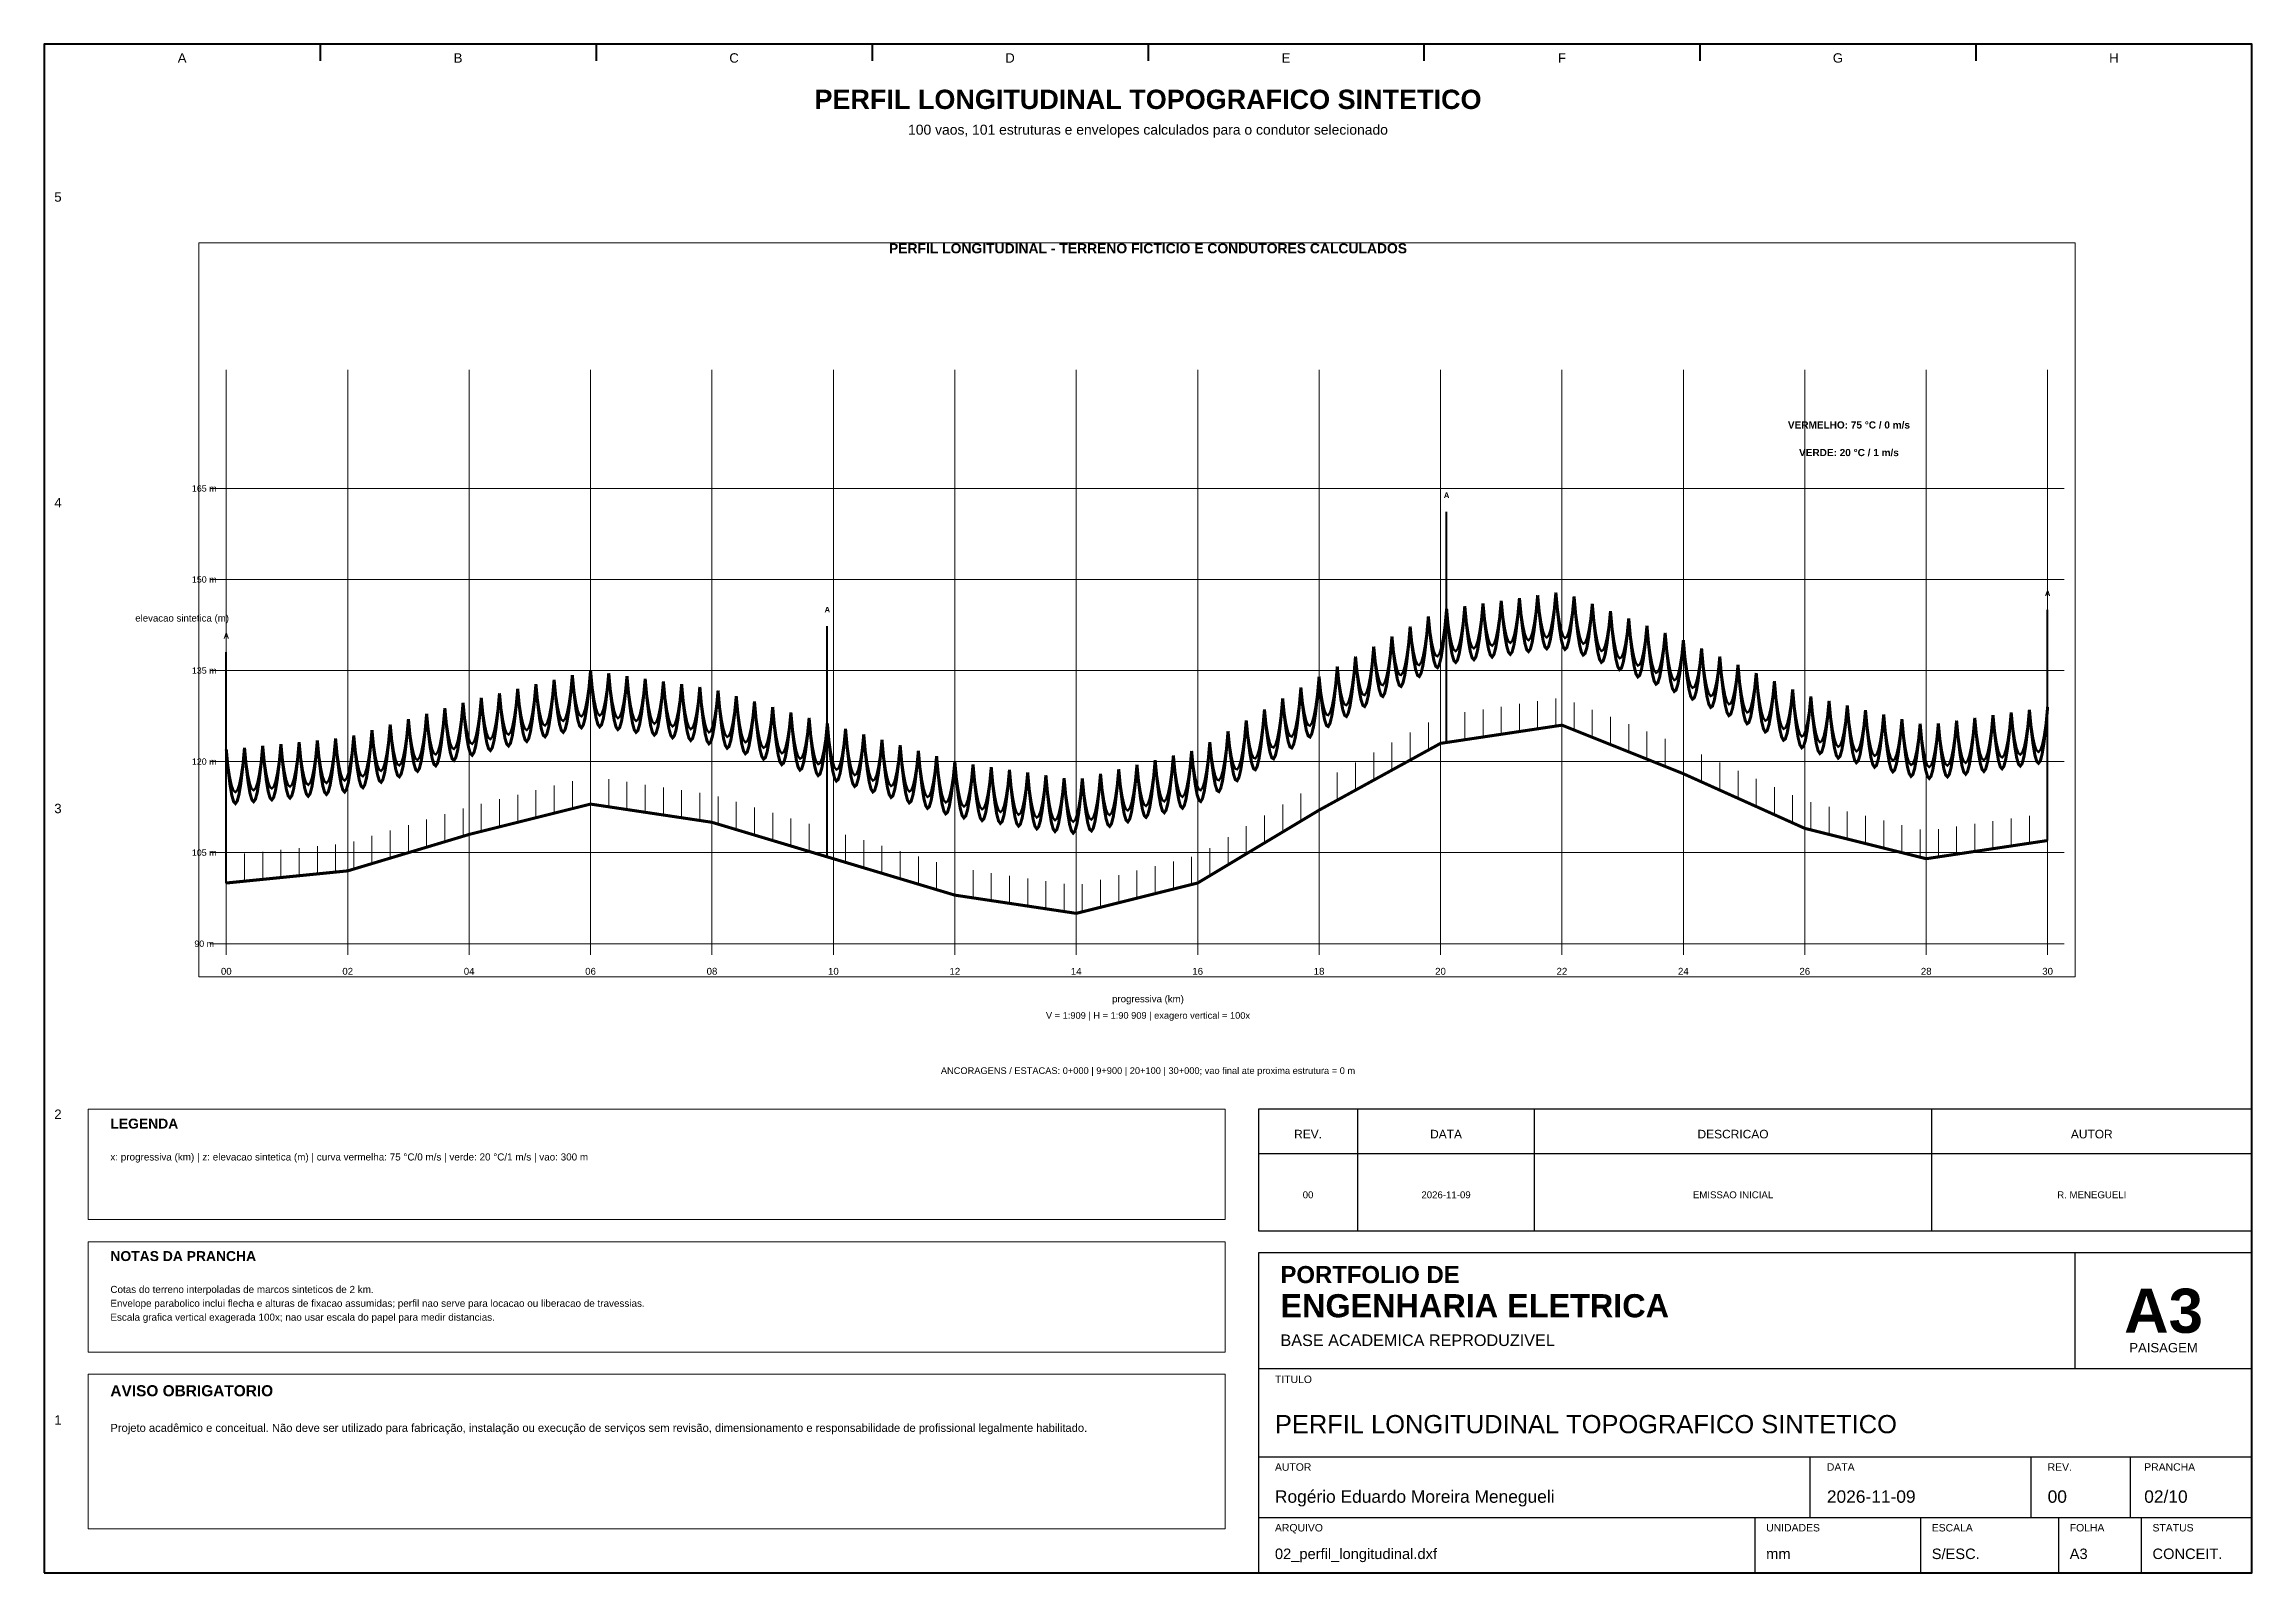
# Model space of a CAD drawing. Header units: millimetres. Extents: x 10 to 410, y 10 to 287.
import ezdxf
from ezdxf.enums import TextEntityAlignment as Align

# ---------------------------------------------------------------- set-up
doc = ezdxf.new("R2010")
doc.units = ezdxf.units.MM
for name, color, linetype, lineweight in [('00_MOLDURA', 7, 'CONTINUOUS', 50), ('01_CARIMBO', 7, 'CONTINUOUS', 25), ('02_TEXTO', 7, 'CONTINUOUS', 18), ('03_COTAS', 5, 'CONTINUOUS', 18), ('04_EQUIPAMENTOS', 250, 'CONTINUOUS', 35), ('05_POTENCIA', 1, 'CONTINUOUS', 50), ('08_CABOS', 160, 'CONTINUOUS', 35), ('11_ARQUITETURA', 8, 'CONTINUOUS', 18), ('12_LEGENDA', 7, 'CONTINUOUS', 18), ('13_NOTAS', 7, 'CONTINUOUS', 18)]:
    doc.layers.add(name, color=color, linetype=linetype, lineweight=lineweight)
doc.styles.add('PORTFOLIO_TEXTO', font='arial.ttf')
doc.styles.add('PORTFOLIO_TITULO', font='arialbd.ttf', dxfattribs={"width": 0.92})

msp = doc.modelspace()

# ---------------------------------------------------------------- texts
at = {"layer": '00_MOLDURA', "style": 'PORTFOLIO_TEXTO'}
for s, p in [('A', (35, 284.5)), ('B', (85, 284.5)), ('C', (135, 284.5)), ('D', (185, 284.5)), ('E', (235, 284.5)), ('F', (285, 284.5)), ('G', (335, 284.5)), ('H', (385, 284.5)), ('5', (12.5, 259.3)), ('4', (12.5, 203.9)), ('3', (12.5, 148.5)), ('2', (12.5, 93.1)), ('1', (12.5, 37.7))]:
    msp.add_text(s, height=1.7, dxfattribs=at).set_placement(p, align=Align.MIDDLE_CENTER)
at = {"layer": '01_CARIMBO', "style": 'PORTFOLIO_TEXTO'}
for s, p in [('REV.', (239, 89.5)), ('DATA', (264, 89.5)), ('DESCRICAO', (316, 89.5)), ('AUTOR', (381, 89.5))]:
    msp.add_text(s, height=1.55, dxfattribs=at).set_placement(p, align=Align.MIDDLE_CENTER)
at = {"layer": '02_TEXTO'}
for s, height, style, p in [('PERFIL LONGITUDINAL TOPOGRAFICO SINTETICO', 3.5, 'PORTFOLIO_TITULO', (210, 277)), ('100 vaos, 101 estruturas e envelopes calculados para o condutor selecionado', 1.8, 'PORTFOLIO_TEXTO', (210, 271.5)), ('00', 1.25, 'PORTFOLIO_TEXTO', (239, 78.5)), ('2026-11-09', 1.25, 'PORTFOLIO_TEXTO', (264, 78.5)), ('EMISSAO INICIAL', 1.25, 'PORTFOLIO_TEXTO', (316, 78.5)), ('R. MENEGUELI', 1.25, 'PORTFOLIO_TEXTO', (381, 78.5))]:
    msp.add_text(s, height=height, dxfattribs=dict(at, style=style)).set_placement(p, align=Align.MIDDLE_CENTER)
at = {"layer": '03_COTAS', "style": 'PORTFOLIO_TEXTO'}
for s, height, p in [('165 m', 1.15, (39, 206.5)), ('150 m', 1.15, (39, 190)), ('elevacao sintetica (m)', 1.25, (35, 183)), ('135 m', 1.15, (39, 173.5)), ('120 m', 1.15, (39, 157)), ('105 m', 1.15, (39, 140.5)), ('90 m', 1.15, (39, 124)), ('00', 1.25, (43, 119)), ('02', 1.25, (65, 119)), ('04', 1.25, (87, 119)), ('06', 1.25, (109, 119)), ('08', 1.25, (131, 119)), ('10', 1.25, (153, 119)), ('12', 1.25, (175, 119)), ('14', 1.25, (197, 119)), ('16', 1.25, (219, 119)), ('18', 1.25, (241, 119)), ('20', 1.25, (263, 119)), ('22', 1.25, (285, 119)), ('24', 1.25, (307, 119)), ('26', 1.25, (329, 119)), ('28', 1.25, (351, 119)), ('30', 1.25, (373, 119)), ('progressiva (km)', 1.25, (210, 114))]:
    msp.add_text(s, height=height, dxfattribs=at).set_placement(p, align=Align.MIDDLE_CENTER)
at = {"layer": '04_EQUIPAMENTOS', "style": 'PORTFOLIO_TITULO'}
for p in [(264.1, 205.27), (373, 187.5), (151.9, 184.53), (43, 179.8)]:
    msp.add_text('A', height=1, dxfattribs=at).set_placement(p, align=Align.MIDDLE_CENTER)
at = {"layer": '05_POTENCIA', "style": 'PORTFOLIO_TITULO'}
msp.add_text('VERMELHO: 75 °C / 0 m/s', height=1.3, dxfattribs=at).set_placement((337, 218), align=Align.MIDDLE_CENTER)
at = {"layer": '08_CABOS', "style": 'PORTFOLIO_TITULO'}
msp.add_text('VERDE: 20 °C / 1 m/s', height=1.3, dxfattribs=at).set_placement((337, 213), align=Align.MIDDLE_CENTER)
at = {"layer": '11_ARQUITETURA', "style": 'PORTFOLIO_TITULO'}
msp.add_text('PERFIL LONGITUDINAL - TERRENO FICTICIO E CONDUTORES CALCULADOS', height=1.8, dxfattribs=at).set_placement((210, 250), align=Align.MIDDLE_CENTER)
at = {"layer": '12_LEGENDA', "style": 'PORTFOLIO_TITULO'}
msp.add_text('LEGENDA', height=1.8, dxfattribs=at).set_placement((22, 90.5))
at = {"layer": '12_LEGENDA', "insert": (22, 86), "char_height": 1.28, "width": 198, "attachment_point": 1, "line_spacing_factor": 1.18, "style": 'PORTFOLIO_TEXTO'}
msp.add_mtext('x: progressiva (km) | z: elevacao sintetica (m) | curva vermelha: 75 °C/0 m/s | verde: 20 °C/1 m/s | vao: 300 m', dxfattribs=at)
at = {"layer": '13_NOTAS', "style": 'PORTFOLIO_TEXTO'}
for s, p in [('V = 1:909 | H = 1:90 909 | exagero vertical = 100x', (210, 111)), ('ANCORAGENS / ESTACAS: 0+000 | 9+900 | 20+100 | 30+000; vao final ate proxima estrutura = 0 m', (210, 101))]:
    msp.add_text(s, height=1.2, dxfattribs=at).set_placement(p, align=Align.MIDDLE_CENTER)
at = {"layer": '13_NOTAS', "style": 'PORTFOLIO_TITULO'}
for s, height, p in [('NOTAS DA PRANCHA', 1.8, (22, 66.5)), ('AVISO OBRIGATORIO', 2, (22, 42))]:
    msp.add_text(s, height=height, dxfattribs=at).set_placement(p)
at = {"layer": '13_NOTAS', "width": 198, "attachment_point": 1, "line_spacing_factor": 1.18, "style": 'PORTFOLIO_TEXTO'}
for s, insert, char_height in [('Cotas do terreno interpoladas de marcos sinteticos de 2 km.\\PEnvelope parabolico inclui flecha e alturas de fixacao assumidas; perfil nao serve para locacao ou liberacao de travessias.\\PEscala grafica vertical exagerada 100x; nao usar escala do papel para medir distancias.', (22, 62), 1.28), ('Projeto acadêmico e conceitual. Não deve ser utilizado para fabricação, instalação ou execução de serviços sem revisão, dimensionamento e responsabilidade de profissional legalmente habilitado.', (22, 37), 1.45)]:
    msp.add_mtext(s, dxfattribs=dict(at, insert=insert, char_height=char_height))

# ---------------------------------------------------------------- blocks, each defined once
blk = doc.blocks.new('CARIMBO_A3')
at = {"layer": '01_CARIMBO'}
for p, q in [((148, 37), (148, 58)), ((0, 37), (180, 37)), ((0, 21), (180, 21)), ((100, 10), (100, 21)), ((140, 10), (140, 21)), ((158, 10), (158, 21)), ((0, 10), (180, 10)), ((90, 0), (90, 10)), ((120, 0), (120, 10)), ((145, 0), (145, 10)), ((160, 0), (160, 10))]:
    blk.add_line(p, q, dxfattribs=at)
blk.add_lwpolyline([(0, 0), (180, 0), (180, 58), (0, 58)], close=True, dxfattribs=at)
at = {"layer": '01_CARIMBO', "style": 'PORTFOLIO_TEXTO'}
for s, p in [('TITULO', (3, 34.4)), ('AUTOR', (3, 18.5)), ('DATA', (103, 18.5)), ('REV.', (143, 18.5)), ('PRANCHA', (160.5, 18.5)), ('ARQUIVO', (3, 7.5)), ('UNIDADES', (92, 7.5)), ('ESCALA', (122, 7.5)), ('FOLHA', (147, 7.5)), ('STATUS', (162, 7.5))]:
    blk.add_text(s, height=1.35, dxfattribs=at).set_placement(p)
at = {"layer": '02_TEXTO'}
for s, height, style, p in [('PORTFOLIO DE', 3.1, 'PORTFOLIO_TITULO', (4, 52.5)), ('ENGENHARIA ELETRICA', 4.2, 'PORTFOLIO_TITULO', (4, 46.3)), ('BASE ACADEMICA REPRODUZIVEL', 2.1, 'PORTFOLIO_TEXTO', (4, 41.1))]:
    blk.add_text(s, height=height, dxfattribs=dict(at, style=style)).set_placement(p)
for s, height, style, p in [('A3', 8, 'PORTFOLIO_TITULO', (164, 47.5)), ('PAISAGEM', 1.7, 'PORTFOLIO_TEXTO', (164, 40.8))]:
    blk.add_text(s, height=height, dxfattribs=dict(at, style=style)).set_placement(p, align=Align.MIDDLE_CENTER)
at = {"layer": '02_TEXTO', "style": 'PORTFOLIO_TEXTO'}
for tag, p, height in [('TITULO', (3, 25.3), 3.3), ('AUTOR', (3, 12.7), 2.25), ('DATA', (103, 12.7), 2.25), ('REVISAO', (143, 12.7), 2.25), ('PRANCHA', (160.5, 12.7), 2.25), ('ARQUIVO', (3, 2.5), 1.9), ('UNIDADES', (92, 2.5), 1.9), ('ESCALA', (122, 2.5), 1.9), ('FOLHA', (147, 2.5), 1.9), ('STATUS', (162, 2.5), 1.9)]:
    blk.add_attdef(tag, p, '', height=height, dxfattribs=at)

# ---------------------------------------------------------------- linework, layer by layer
at = {"layer": '00_MOLDURA'}
for p, q in [((60, 287), (60, 284)), ((110, 287), (110, 284)), ((160, 287), (160, 284)), ((210, 287), (210, 284)), ((260, 287), (260, 284)), ((310, 287), (310, 284)), ((360, 287), (360, 284))]:
    msp.add_line(p, q, dxfattribs=at)
msp.add_lwpolyline([(10, 10), (410, 10), (410, 287), (10, 287)], close=True, dxfattribs=at)
at = {"layer": '01_CARIMBO'}
for p, q in [((248, 72), (248, 94)), ((280, 72), (280, 94)), ((352, 72), (352, 94)), ((230, 86), (410, 86))]:
    msp.add_line(p, q, dxfattribs=at)
msp.add_lwpolyline([(230, 72), (410, 72), (410, 94), (230, 94)], close=True, dxfattribs=at)
at = {"layer": '03_COTAS'}
for p, q in [((43, 122), (43, 228)), ((65, 122), (65, 228)), ((87, 122), (87, 228)), ((109, 122), (109, 228)), ((131, 122), (131, 228)), ((153, 122), (153, 228)), ((175, 122), (175, 228)), ((197, 122), (197, 228)), ((219, 122), (219, 228)), ((241, 122), (241, 228)), ((263, 122), (263, 228)), ((285, 122), (285, 228)), ((307, 122), (307, 228)), ((329, 122), (329, 228)), ((351, 122), (351, 228)), ((373, 122), (373, 228)), ((40, 206.5), (376, 206.5)), ((40, 190), (376, 190)), ((40, 173.5), (376, 173.5)), ((283.9, 163.44), (283.9, 168.44)), ((260.8, 159.09), (260.8, 164.09)), ((264.1, 160.47), (264.1, 165.47)), ((267.4, 160.96), (267.4, 165.96)), ((270.7, 161.45), (270.7, 166.45)), ((274, 161.95), (274, 166.95)), ((277.3, 162.44), (277.3, 167.44)), ((280.6, 162.94), (280.6, 167.94)), ((287.2, 162.72), (287.2, 167.72)), ((290.5, 161.4), (290.5, 166.4)), ((293.8, 160.08), (293.8, 165.08)), ((254.2, 155.46), (254.2, 160.46)), ((257.5, 157.28), (257.5, 162.28)), ((297.1, 158.76), (297.1, 163.76)), ((300.4, 157.44), (300.4, 162.44)), ((303.7, 156.12), (303.7, 161.12)), ((40, 157), (376, 157)), ((247.6, 151.83), (247.6, 156.83)), ((250.9, 153.64), (250.9, 158.64)), ((307, 154.8), (307, 159.8)), ((310.3, 153.31), (310.3, 158.31)), ((313.6, 151.83), (313.6, 156.83)), ((102.4, 147.65), (102.4, 152.65)), ((105.7, 148.47), (105.7, 153.47)), ((109, 149.3), (109, 154.3)), ((112.3, 148.81), (112.3, 153.81)), ((115.6, 148.31), (115.6, 153.31)), ((118.9, 147.81), (118.9, 152.81)), ((122.2, 147.32), (122.2, 152.32)), ((241, 148.2), (241, 153.2)), ((244.3, 150.02), (244.3, 155.02)), ((316.9, 150.34), (316.9, 155.34)), ((320.2, 148.86), (320.2, 153.86)), ((323.5, 147.38), (323.5, 152.38)), ((85.9, 143.47), (85.9, 148.47)), ((89.2, 144.35), (89.2, 149.35)), ((92.5, 145.18), (92.5, 150.18)), ((95.8, 146), (95.8, 151)), ((99.1, 146.82), (99.1, 151.82)), ((125.5, 146.82), (125.5, 151.82)), ((128.8, 146.33), (128.8, 151.33)), ((132.1, 145.67), (132.1, 150.67)), ((135.4, 144.68), (135.4, 149.68)), ((138.7, 143.69), (138.7, 148.69)), ((234.4, 144.24), (234.4, 149.24)), ((237.7, 146.22), (237.7, 151.22)), ((326.8, 145.89), (326.8, 150.89)), ((330.1, 144.62), (330.1, 149.62)), ((333.4, 143.8), (333.4, 148.8)), ((72.7, 139.51), (72.7, 144.51)), ((76, 140.5), (76, 145.5)), ((79.3, 141.49), (79.3, 146.49)), ((82.6, 142.48), (82.6, 147.48)), ((142, 142.7), (142, 147.7)), ((145.3, 141.71), (145.3, 146.71)), ((148.6, 140.72), (148.6, 145.72)), ((151.9, 139.73), (151.9, 144.73)), ((227.8, 140.28), (227.8, 145.28)), ((231.1, 142.26), (231.1, 147.26)), ((336.7, 142.97), (336.7, 147.97)), ((340, 142.15), (340, 147.15)), ((343.3, 141.32), (343.3, 146.32)), ((346.6, 140.5), (346.6, 145.5)), ((349.9, 139.68), (349.9, 144.68)), ((353.2, 139.73), (353.2, 144.73)), ((356.5, 140.22), (356.5, 145.22)), ((359.8, 140.72), (359.8, 145.72)), ((363.1, 141.22), (363.1, 146.22)), ((366.4, 141.71), (366.4, 146.71)), ((369.7, 142.2), (369.7, 147.2)), ((373, 142.7), (373, 147.7)), ((40, 140.5), (376, 140.5)), ((43, 135), (43, 140)), ((46.3, 135.33), (46.3, 140.33)), ((49.6, 135.66), (49.6, 140.66)), ((52.9, 135.99), (52.9, 140.99)), ((56.2, 136.32), (56.2, 141.32)), ((59.5, 136.65), (59.5, 141.65)), ((62.8, 136.98), (62.8, 141.98)), ((66.1, 137.53), (66.1, 142.53)), ((69.4, 138.52), (69.4, 143.52)), ((155.2, 138.74), (155.2, 143.74)), ((158.5, 137.75), (158.5, 142.75)), ((161.8, 136.76), (161.8, 141.76)), ((165.1, 135.77), (165.1, 140.77)), ((221.2, 136.32), (221.2, 141.32)), ((224.5, 138.3), (224.5, 143.3)), ((168.4, 134.78), (168.4, 139.78)), ((171.7, 133.79), (171.7, 138.79)), ((175, 132.8), (175, 137.8)), ((178.3, 132.31), (178.3, 137.31)), ((181.6, 131.81), (181.6, 136.81)), ((184.9, 131.31), (184.9, 136.31)), ((204.7, 131.43), (204.7, 136.43)), ((208, 132.25), (208, 137.25)), ((211.3, 133.07), (211.3, 138.07)), ((214.6, 133.9), (214.6, 138.9)), ((217.9, 134.72), (217.9, 139.72)), ((188.2, 130.82), (188.2, 135.82)), ((191.5, 130.32), (191.5, 135.32)), ((194.8, 129.83), (194.8, 134.83)), ((198.1, 129.78), (198.1, 134.78)), ((201.4, 130.6), (201.4, 135.6)), ((40, 124), (376, 124))]:
    msp.add_line(p, q, dxfattribs=at)
at = {"layer": '04_EQUIPAMENTOS', "lineweight": 70}
for p, q in [((264.1, 160.47), (264.1, 202.27)), ((373, 142.7), (373, 184.5)), ((151.9, 139.73), (151.9, 181.53)), ((43, 135), (43, 176.8))]:
    msp.add_line(p, q, dxfattribs=at)
at = {"layer": '05_POTENCIA', "const_width": 0.55}
for points in [[(260.8, 183.29), (261.13, 179.85), (261.46, 177.2), (261.79, 175.34), (262.12, 174.29), (262.45, 174.03), (262.78, 174.56), (263.11, 175.89), (263.44, 178.02), (263.77, 180.95), (264.1, 184.67)], [(264.1, 184.67), (264.43, 181.13), (264.76, 178.4), (265.09, 176.45), (265.42, 175.31), (265.75, 174.96), (266.08, 175.41), (266.41, 176.65), (266.74, 178.69), (267.07, 181.53), (267.4, 185.16)], [(267.4, 185.16), (267.73, 181.63), (268.06, 178.89), (268.39, 176.95), (268.72, 175.81), (269.05, 175.46), (269.38, 175.9), (269.71, 177.15), (270.04, 179.19), (270.37, 182.02), (270.7, 185.66)], [(270.7, 185.66), (271.03, 182.12), (271.36, 179.39), (271.69, 177.44), (272.02, 176.3), (272.35, 175.95), (272.68, 176.4), (273.01, 177.64), (273.34, 179.68), (273.67, 182.52), (274, 186.15)], [(274, 186.15), (274.33, 182.62), (274.66, 179.88), (274.99, 177.94), (275.32, 176.8), (275.65, 176.45), (275.98, 176.89), (276.31, 178.14), (276.64, 180.18), (276.97, 183.01), (277.3, 186.64)], [(277.3, 186.64), (277.63, 183.11), (277.96, 180.38), (278.29, 178.43), (278.62, 177.29), (278.95, 176.94), (279.28, 177.39), (279.61, 178.63), (279.94, 180.67), (280.27, 183.51), (280.6, 187.14)], [(280.6, 187.14), (280.93, 183.61), (281.26, 180.87), (281.59, 178.93), (281.92, 177.79), (282.25, 177.44), (282.58, 177.88), (282.91, 179.13), (283.24, 181.17), (283.57, 184), (283.9, 187.63)], [(283.9, 187.63), (284.23, 183.98), (284.56, 181.12), (284.89, 179.06), (285.22, 177.8), (285.55, 177.33), (285.88, 177.65), (286.21, 178.78), (286.54, 180.69), (286.87, 183.41), (287.2, 186.92)], [(287.2, 186.92), (287.53, 183.21), (287.86, 180.29), (288.19, 178.17), (288.52, 176.84), (288.85, 176.31), (289.18, 176.58), (289.51, 177.64), (289.84, 179.5), (290.17, 182.15), (290.5, 185.6)], [(290.5, 185.6), (290.83, 181.89), (291.16, 178.97), (291.49, 176.85), (291.82, 175.52), (292.15, 174.99), (292.48, 175.26), (292.81, 176.32), (293.14, 178.18), (293.47, 180.83), (293.8, 184.28)], [(293.8, 184.28), (294.13, 180.57), (294.46, 177.65), (294.79, 175.53), (295.12, 174.2), (295.45, 173.67), (295.78, 173.94), (296.11, 175), (296.44, 176.86), (296.77, 179.51), (297.1, 182.96)], [(254.2, 179.66), (254.53, 176.26), (254.86, 173.65), (255.19, 171.85), (255.52, 170.83), (255.85, 170.62), (256.18, 171.2), (256.51, 172.57), (256.84, 174.74), (257.17, 177.71), (257.5, 181.47)], [(257.5, 181.47), (257.83, 178.07), (258.16, 175.47), (258.49, 173.66), (258.82, 172.65), (259.15, 172.43), (259.48, 173.01), (259.81, 174.39), (260.14, 176.56), (260.47, 179.53), (260.8, 183.29)], [(297.1, 182.96), (297.43, 179.25), (297.76, 176.33), (298.09, 174.21), (298.42, 172.88), (298.75, 172.35), (299.08, 172.62), (299.41, 173.68), (299.74, 175.54), (300.07, 178.19), (300.4, 181.64)], [(300.4, 181.64), (300.73, 177.93), (301.06, 175.01), (301.39, 172.89), (301.72, 171.56), (302.05, 171.03), (302.38, 171.3), (302.71, 172.36), (303.04, 174.22), (303.37, 176.87), (303.7, 180.32)], [(303.7, 180.32), (304.03, 176.61), (304.36, 173.69), (304.69, 171.57), (305.02, 170.24), (305.35, 169.71), (305.68, 169.98), (306.01, 171.04), (306.34, 172.9), (306.67, 175.55), (307, 179)], [(244.3, 174.22), (244.63, 170.81), (244.96, 168.21), (245.29, 166.4), (245.62, 165.39), (245.95, 165.17), (246.28, 165.75), (246.61, 167.13), (246.94, 169.3), (247.27, 172.27), (247.6, 176.03)], [(247.6, 176.03), (247.93, 172.63), (248.26, 170.02), (248.59, 168.22), (248.92, 167.2), (249.25, 166.99), (249.58, 167.57), (249.91, 168.94), (250.24, 171.11), (250.57, 174.08), (250.9, 177.84)], [(250.9, 177.84), (251.23, 174.44), (251.56, 171.84), (251.89, 170.03), (252.22, 169.02), (252.55, 168.8), (252.88, 169.38), (253.21, 170.76), (253.54, 172.93), (253.87, 175.9), (254.2, 179.66)], [(307, 179), (307.33, 175.27), (307.66, 172.33), (307.99, 170.2), (308.32, 168.85), (308.65, 168.31), (308.98, 168.56), (309.31, 169.6), (309.64, 171.44), (309.97, 174.08), (310.3, 177.51)], [(310.3, 177.51), (310.63, 173.78), (310.96, 170.85), (311.29, 168.71), (311.62, 167.37), (311.95, 166.82), (312.28, 167.07), (312.61, 168.12), (312.94, 169.96), (313.27, 172.6), (313.6, 176.03)], [(313.6, 176.03), (313.93, 172.3), (314.26, 169.36), (314.59, 167.23), (314.92, 165.88), (315.25, 165.34), (315.58, 165.59), (315.91, 166.63), (316.24, 168.47), (316.57, 171.11), (316.9, 174.54)], [(99.1, 171.03), (99.43, 167.53), (99.76, 164.82), (100.09, 162.91), (100.42, 161.8), (100.75, 161.49), (101.08, 161.97), (101.41, 163.24), (101.74, 165.32), (102.07, 168.19), (102.4, 171.85)], [(102.4, 171.85), (102.73, 168.35), (103.06, 165.65), (103.39, 163.74), (103.72, 162.63), (104.05, 162.31), (104.38, 162.79), (104.71, 164.07), (105.04, 166.14), (105.37, 169.01), (105.7, 172.68)], [(105.7, 172.68), (106.03, 169.18), (106.36, 166.47), (106.69, 164.56), (107.02, 163.45), (107.35, 163.14), (107.68, 163.62), (108.01, 164.89), (108.34, 166.97), (108.67, 169.84), (109, 173.5)], [(109, 173.5), (109.33, 169.87), (109.66, 167.03), (109.99, 164.99), (110.32, 163.75), (110.65, 163.3), (110.98, 163.65), (111.31, 164.79), (111.64, 166.74), (111.97, 169.47), (112.3, 173.01)], [(112.3, 173.01), (112.63, 169.37), (112.96, 166.54), (113.29, 164.5), (113.62, 163.25), (113.95, 162.81), (114.28, 163.16), (114.61, 164.3), (114.94, 166.24), (115.27, 168.98), (115.6, 172.51)], [(115.6, 172.51), (115.93, 168.88), (116.26, 166.04), (116.59, 164), (116.92, 162.76), (117.25, 162.31), (117.58, 162.66), (117.91, 163.8), (118.24, 165.75), (118.57, 168.48), (118.9, 172.02)], [(118.9, 172.02), (119.23, 168.38), (119.56, 165.55), (119.89, 163.51), (120.22, 162.26), (120.55, 161.82), (120.88, 162.17), (121.21, 163.31), (121.54, 165.25), (121.87, 167.99), (122.2, 171.52)], [(237.7, 170.42), (238.03, 167.04), (238.36, 164.45), (238.69, 162.66), (239.02, 161.66), (239.35, 161.46), (239.68, 162.06), (240.01, 163.45), (240.34, 165.64), (240.67, 168.62), (241, 172.4)], [(241, 172.4), (241.33, 169), (241.66, 166.39), (241.99, 164.59), (242.32, 163.57), (242.65, 163.36), (242.98, 163.94), (243.31, 165.31), (243.64, 167.48), (243.97, 170.45), (244.3, 174.22)], [(316.9, 174.54), (317.23, 170.81), (317.56, 167.88), (317.89, 165.74), (318.22, 164.4), (318.55, 163.85), (318.88, 164.1), (319.21, 165.15), (319.54, 166.99), (319.87, 169.63), (320.2, 173.06)], [(320.2, 173.06), (320.53, 169.33), (320.86, 166.39), (321.19, 164.26), (321.52, 162.91), (321.85, 162.37), (322.18, 162.62), (322.51, 163.66), (322.84, 165.5), (323.17, 168.14), (323.5, 171.57)], [(85.9, 167.67), (86.23, 164.18), (86.56, 161.48), (86.89, 159.58), (87.22, 158.47), (87.55, 158.16), (87.88, 158.65), (88.21, 159.93), (88.54, 162.01), (88.87, 164.88), (89.2, 168.55)], [(89.2, 168.55), (89.53, 165.05), (89.86, 162.35), (90.19, 160.44), (90.52, 159.33), (90.85, 159.01), (91.18, 159.49), (91.51, 160.77), (91.84, 162.84), (92.17, 165.71), (92.5, 169.38)], [(92.5, 169.38), (92.83, 165.88), (93.16, 163.17), (93.49, 161.26), (93.82, 160.15), (94.15, 159.84), (94.48, 160.32), (94.81, 161.59), (95.14, 163.67), (95.47, 166.54), (95.8, 170.2)], [(95.8, 170.2), (96.13, 166.7), (96.46, 164), (96.79, 162.09), (97.12, 160.98), (97.45, 160.66), (97.78, 161.14), (98.11, 162.42), (98.44, 164.49), (98.77, 167.36), (99.1, 171.03)], [(122.2, 171.52), (122.53, 167.89), (122.86, 165.05), (123.19, 163.01), (123.52, 161.77), (123.85, 161.32), (124.18, 161.67), (124.51, 162.81), (124.84, 164.76), (125.17, 167.49), (125.5, 171.03)], [(125.5, 171.03), (125.83, 167.39), (126.16, 164.56), (126.49, 162.52), (126.82, 161.27), (127.15, 160.83), (127.48, 161.18), (127.81, 162.32), (128.14, 164.26), (128.47, 167), (128.8, 170.53)], [(128.8, 170.53), (129.13, 166.88), (129.46, 164.03), (129.79, 161.97), (130.12, 160.71), (130.45, 160.25), (130.78, 160.58), (131.11, 161.71), (131.44, 163.63), (131.77, 166.35), (132.1, 169.87)], [(132.1, 169.87), (132.43, 166.19), (132.76, 163.3), (133.09, 161.21), (133.42, 159.92), (133.75, 159.42), (134.08, 159.72), (134.41, 160.82), (134.74, 162.71), (135.07, 165.4), (135.4, 168.88)], [(135.4, 168.88), (135.73, 165.2), (136.06, 162.31), (136.39, 160.22), (136.72, 158.93), (137.05, 158.43), (137.38, 158.73), (137.71, 159.83), (138.04, 161.72), (138.37, 164.41), (138.7, 167.89)], [(138.7, 167.89), (139.03, 164.21), (139.36, 161.32), (139.69, 159.23), (140.02, 157.94), (140.35, 157.44), (140.68, 157.74), (141.01, 158.84), (141.34, 160.73), (141.67, 163.42), (142, 166.9)], [(231.1, 166.46), (231.43, 163.08), (231.76, 160.49), (232.09, 158.7), (232.42, 157.7), (232.75, 157.5), (233.08, 158.1), (233.41, 159.49), (233.74, 161.68), (234.07, 164.66), (234.4, 168.44)], [(234.4, 168.44), (234.73, 165.06), (235.06, 162.47), (235.39, 160.68), (235.72, 159.68), (236.05, 159.48), (236.38, 160.08), (236.71, 161.47), (237.04, 163.66), (237.37, 166.64), (237.7, 170.42)], [(323.5, 171.57), (323.83, 167.84), (324.16, 164.91), (324.49, 162.77), (324.82, 161.43), (325.15, 160.88), (325.48, 161.13), (325.81, 162.18), (326.14, 164.02), (326.47, 166.66), (326.8, 170.09)], [(326.8, 170.09), (327.13, 166.38), (327.46, 163.47), (327.79, 161.35), (328.12, 160.03), (328.45, 159.51), (328.78, 159.78), (329.11, 160.85), (329.44, 162.71), (329.77, 165.37), (330.1, 168.82)], [(330.1, 168.82), (330.43, 165.16), (330.76, 162.29), (331.09, 160.22), (331.42, 158.94), (331.75, 158.46), (332.08, 158.78), (332.41, 159.89), (332.74, 161.8), (333.07, 164.5), (333.4, 168)], [(333.4, 168), (333.73, 164.34), (334.06, 161.47), (334.39, 159.39), (334.72, 158.12), (335.05, 157.64), (335.38, 157.95), (335.71, 159.06), (336.04, 160.97), (336.37, 163.68), (336.7, 167.18)], [(72.7, 163.71), (73.03, 160.23), (73.36, 157.54), (73.69, 155.65), (74.02, 154.55), (74.35, 154.25), (74.68, 154.75), (75.01, 156.04), (75.34, 158.13), (75.67, 161.02), (76, 164.7)], [(76, 164.7), (76.33, 161.22), (76.66, 158.53), (76.99, 156.64), (77.32, 155.54), (77.65, 155.24), (77.98, 155.74), (78.31, 157.03), (78.64, 159.12), (78.97, 162.01), (79.3, 165.69)], [(79.3, 165.69), (79.63, 162.21), (79.96, 159.52), (80.29, 157.63), (80.62, 156.53), (80.95, 156.23), (81.28, 156.73), (81.61, 158.02), (81.94, 160.11), (82.27, 163), (82.6, 166.68)], [(82.6, 166.68), (82.93, 163.2), (83.26, 160.51), (83.59, 158.62), (83.92, 157.52), (84.25, 157.22), (84.58, 157.72), (84.91, 159.01), (85.24, 161.1), (85.57, 163.99), (85.9, 167.67)], [(142, 166.9), (142.33, 163.22), (142.66, 160.33), (142.99, 158.24), (143.32, 156.95), (143.65, 156.45), (143.98, 156.75), (144.31, 157.85), (144.64, 159.74), (144.97, 162.43), (145.3, 165.91)], [(145.3, 165.91), (145.63, 162.23), (145.96, 159.34), (146.29, 157.25), (146.62, 155.96), (146.95, 155.46), (147.28, 155.76), (147.61, 156.86), (147.94, 158.75), (148.27, 161.44), (148.6, 164.92)], [(148.6, 164.92), (148.93, 161.24), (149.26, 158.35), (149.59, 156.26), (149.92, 154.97), (150.25, 154.47), (150.58, 154.77), (150.91, 155.87), (151.24, 157.76), (151.57, 160.45), (151.9, 163.93)], [(151.9, 163.93), (152.23, 160.25), (152.56, 157.36), (152.89, 155.27), (153.22, 153.98), (153.55, 153.48), (153.88, 153.78), (154.21, 154.88), (154.54, 156.77), (154.87, 159.46), (155.2, 162.94)], [(224.5, 162.5), (224.83, 159.12), (225.16, 156.53), (225.49, 154.74), (225.82, 153.74), (226.15, 153.54), (226.48, 154.14), (226.81, 155.53), (227.14, 157.72), (227.47, 160.7), (227.8, 164.48)], [(227.8, 164.48), (228.13, 161.1), (228.46, 158.51), (228.79, 156.72), (229.12, 155.72), (229.45, 155.52), (229.78, 156.12), (230.11, 157.51), (230.44, 159.7), (230.77, 162.68), (231.1, 166.46)], [(336.7, 167.18), (337.03, 163.51), (337.36, 160.64), (337.69, 158.57), (338.02, 157.29), (338.35, 156.81), (338.68, 157.13), (339.01, 158.24), (339.34, 160.15), (339.67, 162.85), (340, 166.35)], [(340, 166.35), (340.33, 162.69), (340.66, 159.82), (340.99, 157.74), (341.32, 156.47), (341.65, 155.99), (341.98, 156.3), (342.31, 157.41), (342.64, 159.32), (342.97, 162.03), (343.3, 165.53)], [(343.3, 165.53), (343.63, 161.86), (343.96, 158.99), (344.29, 156.92), (344.62, 155.64), (344.95, 155.16), (345.28, 155.48), (345.61, 156.59), (345.94, 158.5), (346.27, 161.2), (346.6, 164.7)], [(346.6, 164.7), (346.93, 161.04), (347.26, 158.17), (347.59, 156.09), (347.92, 154.82), (348.25, 154.34), (348.58, 154.65), (348.91, 155.76), (349.24, 157.67), (349.57, 160.38), (349.9, 163.88)], [(349.9, 163.88), (350.23, 160.3), (350.56, 157.52), (350.89, 155.53), (351.22, 154.34), (351.55, 153.95), (351.88, 154.36), (352.21, 155.55), (352.54, 157.55), (352.87, 160.34), (353.2, 163.93)], [(353.2, 163.93), (353.53, 160.4), (353.86, 157.66), (354.19, 155.72), (354.52, 154.58), (354.85, 154.23), (355.18, 154.67), (355.51, 155.92), (355.84, 157.96), (356.17, 160.79), (356.5, 164.43)], [(356.5, 164.43), (356.83, 160.89), (357.16, 158.16), (357.49, 156.21), (357.82, 155.07), (358.15, 154.72), (358.48, 155.17), (358.81, 156.41), (359.14, 158.45), (359.47, 161.29), (359.8, 164.92)], [(359.8, 164.92), (360.13, 161.39), (360.46, 158.65), (360.79, 156.71), (361.12, 155.57), (361.45, 155.22), (361.78, 155.66), (362.11, 156.91), (362.44, 158.95), (362.77, 161.78), (363.1, 165.42)], [(363.1, 165.42), (363.43, 161.88), (363.76, 159.15), (364.09, 157.2), (364.42, 156.06), (364.75, 155.71), (365.08, 156.16), (365.41, 157.4), (365.74, 159.44), (366.07, 162.28), (366.4, 165.91)], [(366.4, 165.91), (366.73, 162.38), (367.06, 159.64), (367.39, 157.7), (367.72, 156.56), (368.05, 156.21), (368.38, 156.65), (368.71, 157.9), (369.04, 159.94), (369.37, 162.77), (369.7, 166.41)], [(369.7, 166.41), (370.03, 162.87), (370.36, 160.14), (370.69, 158.19), (371.02, 157.05), (371.35, 156.7), (371.68, 157.15), (372.01, 158.39), (372.34, 160.43), (372.67, 163.27), (373, 166.9)], [(46.3, 159.53), (46.63, 155.98), (46.96, 153.23), (47.29, 151.27), (47.62, 150.11), (47.95, 149.74), (48.28, 150.18), (48.61, 151.4), (48.94, 153.43), (49.27, 156.24), (49.6, 159.86)], [(49.6, 159.86), (49.93, 156.31), (50.26, 153.56), (50.59, 151.6), (50.92, 150.44), (51.25, 150.07), (51.58, 150.51), (51.91, 151.73), (52.24, 153.76), (52.57, 156.57), (52.9, 160.19)], [(52.9, 160.19), (53.23, 156.64), (53.56, 153.89), (53.89, 151.93), (54.22, 150.77), (54.55, 150.4), (54.88, 150.84), (55.21, 152.06), (55.54, 154.09), (55.87, 156.9), (56.2, 160.52)], [(56.2, 160.52), (56.53, 156.97), (56.86, 154.22), (57.19, 152.26), (57.52, 151.1), (57.85, 150.73), (58.18, 151.17), (58.51, 152.39), (58.84, 154.42), (59.17, 157.23), (59.5, 160.85)], [(59.5, 160.85), (59.83, 157.3), (60.16, 154.55), (60.49, 152.59), (60.82, 151.43), (61.15, 151.06), (61.48, 151.5), (61.81, 152.72), (62.14, 154.75), (62.47, 157.56), (62.8, 161.18)], [(62.8, 161.18), (63.13, 157.65), (63.46, 154.92), (63.79, 152.99), (64.12, 151.85), (64.45, 151.5), (64.78, 151.96), (65.11, 153.21), (65.44, 155.25), (65.77, 158.09), (66.1, 161.73)], [(66.1, 161.73), (66.43, 158.25), (66.76, 155.56), (67.09, 153.67), (67.42, 152.57), (67.75, 152.27), (68.08, 152.77), (68.41, 154.06), (68.74, 156.15), (69.07, 159.04), (69.4, 162.72)], [(69.4, 162.72), (69.73, 159.24), (70.06, 156.55), (70.39, 154.66), (70.72, 153.56), (71.05, 153.26), (71.38, 153.76), (71.71, 155.05), (72.04, 157.14), (72.37, 160.03), (72.7, 163.71)], [(155.2, 162.94), (155.53, 159.26), (155.86, 156.37), (156.19, 154.28), (156.52, 152.99), (156.85, 152.49), (157.18, 152.79), (157.51, 153.89), (157.84, 155.78), (158.17, 158.47), (158.5, 161.95)], [(158.5, 161.95), (158.83, 158.27), (159.16, 155.38), (159.49, 153.29), (159.82, 152), (160.15, 151.5), (160.48, 151.8), (160.81, 152.9), (161.14, 154.79), (161.47, 157.48), (161.8, 160.96)], [(161.8, 160.96), (162.13, 157.28), (162.46, 154.39), (162.79, 152.3), (163.12, 151.01), (163.45, 150.51), (163.78, 150.81), (164.11, 151.91), (164.44, 153.8), (164.77, 156.49), (165.1, 159.97)], [(165.1, 159.97), (165.43, 156.29), (165.76, 153.4), (166.09, 151.31), (166.42, 150.02), (166.75, 149.52), (167.08, 149.82), (167.41, 150.92), (167.74, 152.81), (168.07, 155.5), (168.4, 158.98)], [(217.9, 158.93), (218.23, 155.5), (218.56, 152.88), (218.89, 151.04), (219.22, 150.01), (219.55, 149.77), (219.88, 150.33), (220.21, 151.68), (220.54, 153.83), (220.87, 156.78), (221.2, 160.52)], [(221.2, 160.52), (221.53, 157.14), (221.86, 154.55), (222.19, 152.76), (222.52, 151.76), (222.85, 151.56), (223.18, 152.16), (223.51, 153.55), (223.84, 155.74), (224.17, 158.72), (224.5, 162.5)], [(43, 159.2), (43.33, 155.65), (43.66, 152.9), (43.99, 150.94), (44.32, 149.78), (44.65, 149.41), (44.98, 149.85), (45.31, 151.07), (45.64, 153.1), (45.97, 155.91), (46.3, 159.53)], [(168.4, 158.98), (168.73, 155.3), (169.06, 152.41), (169.39, 150.32), (169.72, 149.03), (170.05, 148.53), (170.38, 148.83), (170.71, 149.93), (171.04, 151.82), (171.37, 154.51), (171.7, 157.99)], [(171.7, 157.99), (172.03, 154.31), (172.36, 151.42), (172.69, 149.33), (173.02, 148.04), (173.35, 147.54), (173.68, 147.84), (174.01, 148.94), (174.34, 150.83), (174.67, 153.52), (175, 157)], [(175, 157), (175.33, 153.37), (175.66, 150.53), (175.99, 148.49), (176.32, 147.25), (176.65, 146.8), (176.98, 147.15), (177.31, 148.29), (177.64, 150.24), (177.97, 152.97), (178.3, 156.5)], [(178.3, 156.5), (178.63, 152.87), (178.96, 150.04), (179.29, 148), (179.62, 146.75), (179.95, 146.31), (180.28, 146.66), (180.61, 147.8), (180.94, 149.74), (181.27, 152.48), (181.6, 156.01)], [(181.6, 156.01), (181.93, 152.38), (182.26, 149.54), (182.59, 147.5), (182.92, 146.26), (183.25, 145.81), (183.58, 146.16), (183.91, 147.3), (184.24, 149.25), (184.57, 151.98), (184.9, 155.52)], [(204.7, 155.62), (205.03, 152.13), (205.36, 149.42), (205.69, 147.51), (206.02, 146.4), (206.35, 146.09), (206.68, 146.57), (207.01, 147.84), (207.34, 149.92), (207.67, 152.79), (208, 156.45)], [(208, 156.45), (208.33, 152.95), (208.66, 150.25), (208.99, 148.34), (209.32, 147.23), (209.65, 146.91), (209.98, 147.39), (210.31, 148.67), (210.64, 150.74), (210.97, 153.61), (211.3, 157.28)], [(211.3, 157.28), (211.63, 153.78), (211.96, 151.07), (212.29, 149.16), (212.62, 148.05), (212.95, 147.74), (213.28, 148.22), (213.61, 149.49), (213.94, 151.57), (214.27, 154.44), (214.6, 158.1)], [(214.6, 158.1), (214.93, 154.6), (215.26, 151.9), (215.59, 149.99), (215.92, 148.88), (216.25, 148.56), (216.58, 149.04), (216.91, 150.32), (217.24, 152.39), (217.57, 155.26), (217.9, 158.93)], [(184.9, 155.52), (185.23, 151.88), (185.56, 149.05), (185.89, 147.01), (186.22, 145.76), (186.55, 145.32), (186.88, 145.67), (187.21, 146.81), (187.54, 148.75), (187.87, 151.49), (188.2, 155.02)], [(188.2, 155.02), (188.53, 151.39), (188.86, 148.55), (189.19, 146.51), (189.52, 145.27), (189.85, 144.82), (190.18, 145.17), (190.51, 146.31), (190.84, 148.26), (191.17, 150.99), (191.5, 154.53)], [(191.5, 154.53), (191.83, 150.89), (192.16, 148.06), (192.49, 146.02), (192.82, 144.77), (193.15, 144.33), (193.48, 144.68), (193.81, 145.82), (194.14, 147.76), (194.47, 150.5), (194.8, 154.03)], [(194.8, 154.03), (195.13, 150.44), (195.46, 147.65), (195.79, 145.65), (196.12, 144.46), (196.45, 144.05), (196.78, 144.44), (197.11, 145.63), (197.44, 147.62), (197.77, 150.4), (198.1, 153.97)], [(198.1, 153.97), (198.43, 150.48), (198.76, 147.77), (199.09, 145.86), (199.42, 144.75), (199.75, 144.44), (200.08, 144.92), (200.41, 146.19), (200.74, 148.27), (201.07, 151.14), (201.4, 154.8)], [(201.4, 154.8), (201.73, 151.3), (202.06, 148.6), (202.39, 146.69), (202.72, 145.58), (203.05, 145.26), (203.38, 145.74), (203.71, 147.02), (204.04, 149.09), (204.37, 151.96), (204.7, 155.62)]]:
    msp.add_lwpolyline(points, dxfattribs=at)
at = {"layer": '08_CABOS', "const_width": 0.4}
for points in [[(260.8, 183.29), (261.13, 180.58), (261.46, 178.5), (261.79, 177.06), (262.12, 176.25), (262.45, 176.07), (262.78, 176.52), (263.11, 177.61), (263.44, 179.33), (263.77, 181.68), (264.1, 184.67)], [(264.1, 184.67), (264.43, 181.87), (264.76, 179.7), (265.09, 178.17), (265.42, 177.27), (265.75, 177), (266.08, 177.37), (266.41, 178.37), (266.74, 180), (267.07, 182.26), (267.4, 185.16)], [(267.4, 185.16), (267.73, 182.36), (268.06, 180.2), (268.39, 178.67), (268.72, 177.77), (269.05, 177.5), (269.38, 177.87), (269.71, 178.86), (270.04, 180.5), (270.37, 182.76), (270.7, 185.66)], [(270.7, 185.66), (271.03, 182.86), (271.36, 180.69), (271.69, 179.16), (272.02, 178.26), (272.35, 177.99), (272.68, 178.36), (273.01, 179.36), (273.34, 180.99), (273.67, 183.25), (274, 186.15)], [(274, 186.15), (274.33, 183.35), (274.66, 181.19), (274.99, 179.66), (275.32, 178.76), (275.65, 178.49), (275.98, 178.86), (276.31, 179.85), (276.64, 181.49), (276.97, 183.75), (277.3, 186.64)], [(277.3, 186.64), (277.63, 183.85), (277.96, 181.68), (278.29, 180.15), (278.62, 179.25), (278.95, 178.98), (279.28, 179.35), (279.61, 180.35), (279.94, 181.98), (280.27, 184.24), (280.6, 187.14)], [(280.6, 187.14), (280.93, 184.34), (281.26, 182.18), (281.59, 180.65), (281.92, 179.75), (282.25, 179.48), (282.58, 179.85), (282.91, 180.84), (283.24, 182.48), (283.57, 184.74), (283.9, 187.63)], [(283.9, 187.63), (284.23, 184.72), (284.56, 182.43), (284.89, 180.78), (285.22, 179.76), (285.55, 179.37), (285.88, 179.61), (286.21, 180.49), (286.54, 182), (286.87, 184.14), (287.2, 186.92)], [(287.2, 186.92), (287.53, 183.94), (287.86, 181.6), (288.19, 179.88), (288.52, 178.8), (288.85, 178.35), (289.18, 178.54), (289.51, 179.35), (289.84, 180.8), (290.17, 182.89), (290.5, 185.6)], [(290.5, 185.6), (290.83, 182.62), (291.16, 180.28), (291.49, 178.56), (291.82, 177.48), (292.15, 177.03), (292.48, 177.22), (292.81, 178.03), (293.14, 179.48), (293.47, 181.57), (293.8, 184.28)], [(293.8, 184.28), (294.13, 181.3), (294.46, 178.96), (294.79, 177.24), (295.12, 176.16), (295.45, 175.71), (295.78, 175.9), (296.11, 176.71), (296.44, 178.16), (296.77, 180.25), (297.1, 182.96)], [(254.2, 179.66), (254.53, 176.99), (254.86, 174.96), (255.19, 173.56), (255.52, 172.79), (255.85, 172.66), (256.18, 173.16), (256.51, 174.29), (256.84, 176.05), (257.17, 178.45), (257.5, 181.47)], [(257.5, 181.47), (257.83, 178.81), (258.16, 176.78), (258.49, 175.38), (258.82, 174.61), (259.15, 174.47), (259.48, 174.97), (259.81, 176.1), (260.14, 177.87), (260.47, 180.26), (260.8, 183.29)], [(297.1, 182.96), (297.43, 179.98), (297.76, 177.64), (298.09, 175.92), (298.42, 174.84), (298.75, 174.39), (299.08, 174.58), (299.41, 175.39), (299.74, 176.84), (300.07, 178.93), (300.4, 181.64)], [(300.4, 181.64), (300.73, 178.66), (301.06, 176.32), (301.39, 174.6), (301.72, 173.52), (302.05, 173.07), (302.38, 173.26), (302.71, 174.07), (303.04, 175.52), (303.37, 177.61), (303.7, 180.32)], [(303.7, 180.32), (304.03, 177.34), (304.36, 175), (304.69, 173.28), (305.02, 172.2), (305.35, 171.75), (305.68, 171.94), (306.01, 172.75), (306.34, 174.2), (306.67, 176.29), (307, 179)], [(244.3, 174.22), (244.63, 171.55), (244.96, 169.52), (245.29, 168.12), (245.62, 167.35), (245.95, 167.21), (246.28, 167.71), (246.61, 168.84), (246.94, 170.61), (247.27, 173), (247.6, 176.03)], [(247.6, 176.03), (247.93, 173.36), (248.26, 171.33), (248.59, 169.93), (248.92, 169.16), (249.25, 169.03), (249.58, 169.53), (249.91, 170.66), (250.24, 172.42), (250.57, 174.82), (250.9, 177.84)], [(250.9, 177.84), (251.23, 175.18), (251.56, 173.15), (251.89, 171.75), (252.22, 170.98), (252.55, 170.84), (252.88, 171.34), (253.21, 172.47), (253.54, 174.24), (253.87, 176.63), (254.2, 179.66)], [(307, 179), (307.33, 176), (307.66, 173.64), (307.99, 171.91), (308.32, 170.81), (308.65, 170.35), (308.98, 170.52), (309.31, 171.32), (309.64, 172.75), (309.97, 174.82), (310.3, 177.51)], [(310.3, 177.51), (310.63, 174.52), (310.96, 172.16), (311.29, 170.43), (311.62, 169.33), (311.95, 168.86), (312.28, 169.03), (312.61, 169.83), (312.94, 171.27), (313.27, 173.33), (313.6, 176.03)], [(313.6, 176.03), (313.93, 173.03), (314.26, 170.67), (314.59, 168.94), (314.92, 167.84), (315.25, 167.38), (315.58, 167.55), (315.91, 168.35), (316.24, 169.78), (316.57, 171.85), (316.9, 174.54)], [(99.1, 171.03), (99.43, 168.26), (99.76, 166.13), (100.09, 164.63), (100.42, 163.76), (100.75, 163.53), (101.08, 163.93), (101.41, 164.96), (101.74, 166.62), (102.07, 168.92), (102.4, 171.85)], [(102.4, 171.85), (102.73, 169.09), (103.06, 166.95), (103.39, 165.46), (103.72, 164.59), (104.05, 164.35), (104.38, 164.75), (104.71, 165.79), (105.04, 167.45), (105.37, 169.75), (105.7, 172.68)], [(105.7, 172.68), (106.03, 169.91), (106.36, 167.78), (106.69, 166.28), (107.02, 165.41), (107.35, 165.18), (107.68, 165.58), (108.01, 166.61), (108.34, 168.27), (108.67, 170.57), (109, 173.5)], [(109, 173.5), (109.33, 170.6), (109.66, 168.34), (109.99, 166.71), (110.32, 165.71), (110.65, 165.34), (110.98, 165.61), (111.31, 166.51), (111.64, 168.04), (111.97, 170.21), (112.3, 173.01)], [(112.3, 173.01), (112.63, 170.11), (112.96, 167.85), (113.29, 166.21), (113.62, 165.22), (113.95, 164.85), (114.28, 165.12), (114.61, 166.02), (114.94, 167.55), (115.27, 169.71), (115.6, 172.51)], [(115.6, 172.51), (115.93, 169.61), (116.26, 167.35), (116.59, 165.72), (116.92, 164.72), (117.25, 164.35), (117.58, 164.62), (117.91, 165.52), (118.24, 167.05), (118.57, 169.22), (118.9, 172.02)], [(118.9, 172.02), (119.23, 169.12), (119.56, 166.86), (119.89, 165.22), (120.22, 164.23), (120.55, 163.86), (120.88, 164.13), (121.21, 165.03), (121.54, 166.56), (121.87, 168.72), (122.2, 171.52)], [(237.7, 170.42), (238.03, 167.77), (238.36, 165.76), (238.69, 164.37), (239.02, 163.62), (239.35, 163.5), (239.68, 164.02), (240.01, 165.16), (240.34, 166.94), (240.67, 169.36), (241, 172.4)], [(241, 172.4), (241.33, 169.73), (241.66, 167.7), (241.99, 166.3), (242.32, 165.53), (242.65, 165.4), (242.98, 165.9), (243.31, 167.03), (243.64, 168.79), (243.97, 171.19), (244.3, 174.22)], [(316.9, 174.54), (317.23, 171.55), (317.56, 169.19), (317.89, 167.46), (318.22, 166.36), (318.55, 165.89), (318.88, 166.06), (319.21, 166.86), (319.54, 168.3), (319.87, 170.36), (320.2, 173.06)], [(320.2, 173.06), (320.53, 170.06), (320.86, 167.7), (321.19, 165.97), (321.52, 164.87), (321.85, 164.41), (322.18, 164.58), (322.51, 165.38), (322.84, 166.81), (323.17, 168.88), (323.5, 171.57)], [(85.9, 167.67), (86.23, 164.91), (86.56, 162.79), (86.89, 161.29), (87.22, 160.43), (87.55, 160.2), (87.88, 160.61), (88.21, 161.64), (88.54, 163.31), (88.87, 165.62), (89.2, 168.55)], [(89.2, 168.55), (89.53, 165.79), (89.86, 163.65), (90.19, 162.16), (90.52, 161.29), (90.85, 161.05), (91.18, 161.45), (91.51, 162.49), (91.84, 164.15), (92.17, 166.45), (92.5, 169.38)], [(92.5, 169.38), (92.83, 166.61), (93.16, 164.48), (93.49, 162.98), (93.82, 162.11), (94.15, 161.88), (94.48, 162.28), (94.81, 163.31), (95.14, 164.97), (95.47, 167.27), (95.8, 170.2)], [(95.8, 170.2), (96.13, 167.44), (96.46, 165.3), (96.79, 163.81), (97.12, 162.94), (97.45, 162.7), (97.78, 163.1), (98.11, 164.14), (98.44, 165.8), (98.77, 168.1), (99.1, 171.03)], [(122.2, 171.52), (122.53, 168.62), (122.86, 166.36), (123.19, 164.73), (123.52, 163.73), (123.85, 163.36), (124.18, 163.63), (124.51, 164.53), (124.84, 166.06), (125.17, 168.23), (125.5, 171.03)], [(125.5, 171.03), (125.83, 168.13), (126.16, 165.87), (126.49, 164.23), (126.82, 163.24), (127.15, 162.87), (127.48, 163.14), (127.81, 164.04), (128.14, 165.57), (128.47, 167.73), (128.8, 170.53)], [(128.8, 170.53), (129.13, 167.62), (129.46, 165.34), (129.79, 163.69), (130.12, 162.67), (130.45, 162.29), (130.78, 162.54), (131.11, 163.43), (131.44, 164.94), (131.77, 167.09), (132.1, 169.87)], [(132.1, 169.87), (132.43, 166.92), (132.76, 164.61), (133.09, 162.93), (133.42, 161.88), (133.75, 161.47), (134.08, 161.68), (134.41, 162.53), (134.74, 164.02), (135.07, 166.13), (135.4, 168.88)], [(135.4, 168.88), (135.73, 165.93), (136.06, 163.62), (136.39, 161.94), (136.72, 160.89), (137.05, 160.48), (137.38, 160.69), (137.71, 161.54), (138.04, 163.03), (138.37, 165.14), (138.7, 167.89)], [(138.7, 167.89), (139.03, 164.94), (139.36, 162.63), (139.69, 160.95), (140.02, 159.9), (140.35, 159.49), (140.68, 159.7), (141.01, 160.55), (141.34, 162.04), (141.67, 164.15), (142, 166.9)], [(231.1, 166.46), (231.43, 163.81), (231.76, 161.8), (232.09, 160.41), (232.42, 159.66), (232.75, 159.54), (233.08, 160.06), (233.41, 161.2), (233.74, 162.98), (234.07, 165.4), (234.4, 168.44)], [(234.4, 168.44), (234.73, 165.79), (235.06, 163.78), (235.39, 162.39), (235.72, 161.64), (236.05, 161.52), (236.38, 162.04), (236.71, 163.18), (237.04, 164.96), (237.37, 167.38), (237.7, 170.42)], [(323.5, 171.57), (323.83, 168.58), (324.16, 166.22), (324.49, 164.49), (324.82, 163.39), (325.15, 162.92), (325.48, 163.09), (325.81, 163.89), (326.14, 165.33), (326.47, 167.39), (326.8, 170.09)], [(326.8, 170.09), (327.13, 167.12), (327.46, 164.78), (327.79, 163.07), (328.12, 161.99), (328.45, 161.55), (328.78, 161.74), (329.11, 162.56), (329.44, 164.02), (329.77, 166.1), (330.1, 168.82)], [(330.1, 168.82), (330.43, 165.9), (330.76, 163.6), (331.09, 161.94), (331.42, 160.9), (331.75, 160.5), (332.08, 160.74), (332.41, 161.61), (332.74, 163.1), (333.07, 165.24), (333.4, 168)], [(333.4, 168), (333.73, 165.07), (334.06, 162.77), (334.39, 161.11), (334.72, 160.08), (335.05, 159.68), (335.38, 159.91), (335.71, 160.78), (336.04, 162.28), (336.37, 164.41), (336.7, 167.18)], [(72.7, 163.71), (73.03, 160.96), (73.36, 158.85), (73.69, 157.36), (74.02, 156.51), (74.35, 156.3), (74.68, 156.71), (75.01, 157.76), (75.34, 159.44), (75.67, 161.75), (76, 164.7)], [(76, 164.7), (76.33, 161.95), (76.66, 159.84), (76.99, 158.35), (77.32, 157.5), (77.65, 157.29), (77.98, 157.7), (78.31, 158.75), (78.64, 160.43), (78.97, 162.74), (79.3, 165.69)], [(79.3, 165.69), (79.63, 162.94), (79.96, 160.83), (80.29, 159.34), (80.62, 158.49), (80.95, 158.28), (81.28, 158.69), (81.61, 159.74), (81.94, 161.42), (82.27, 163.73), (82.6, 166.68)], [(82.6, 166.68), (82.93, 163.93), (83.26, 161.82), (83.59, 160.33), (83.92, 159.48), (84.25, 159.27), (84.58, 159.68), (84.91, 160.73), (85.24, 162.41), (85.57, 164.72), (85.9, 167.67)], [(142, 166.9), (142.33, 163.95), (142.66, 161.64), (142.99, 159.96), (143.32, 158.91), (143.65, 158.5), (143.98, 158.71), (144.31, 159.56), (144.64, 161.05), (144.97, 163.16), (145.3, 165.91)], [(145.3, 165.91), (145.63, 162.96), (145.96, 160.65), (146.29, 158.97), (146.62, 157.92), (146.95, 157.51), (147.28, 157.72), (147.61, 158.57), (147.94, 160.06), (148.27, 162.17), (148.6, 164.92)], [(148.6, 164.92), (148.93, 161.97), (149.26, 159.66), (149.59, 157.98), (149.92, 156.93), (150.25, 156.52), (150.58, 156.73), (150.91, 157.58), (151.24, 159.07), (151.57, 161.18), (151.9, 163.93)], [(151.9, 163.93), (152.23, 160.98), (152.56, 158.67), (152.89, 156.99), (153.22, 155.94), (153.55, 155.53), (153.88, 155.74), (154.21, 156.59), (154.54, 158.08), (154.87, 160.19), (155.2, 162.94)], [(224.5, 162.5), (224.83, 159.85), (225.16, 157.84), (225.49, 156.45), (225.82, 155.7), (226.15, 155.58), (226.48, 156.1), (226.81, 157.24), (227.14, 159.02), (227.47, 161.44), (227.8, 164.48)], [(227.8, 164.48), (228.13, 161.83), (228.46, 159.82), (228.79, 158.43), (229.12, 157.68), (229.45, 157.56), (229.78, 158.08), (230.11, 159.22), (230.44, 161), (230.77, 163.42), (231.1, 166.46)], [(336.7, 167.18), (337.03, 164.25), (337.36, 161.95), (337.69, 160.29), (338.02, 159.25), (338.35, 158.85), (338.68, 159.09), (339.01, 159.96), (339.34, 161.45), (339.67, 163.59), (340, 166.35)], [(340, 166.35), (340.33, 163.42), (340.66, 161.12), (340.99, 159.46), (341.32, 158.43), (341.65, 158.03), (341.98, 158.26), (342.31, 159.13), (342.64, 160.63), (342.97, 162.76), (343.3, 165.53)], [(343.3, 165.53), (343.63, 162.6), (343.96, 160.3), (344.29, 158.64), (344.62, 157.6), (344.95, 157.2), (345.28, 157.44), (345.61, 158.31), (345.94, 159.8), (346.27, 161.94), (346.6, 164.7)], [(346.6, 164.7), (346.93, 161.77), (347.26, 159.47), (347.59, 157.81), (347.92, 156.78), (348.25, 156.38), (348.58, 156.61), (348.91, 157.48), (349.24, 158.98), (349.57, 161.11), (349.9, 163.88)], [(349.9, 163.88), (350.23, 161.03), (350.56, 158.83), (350.89, 157.25), (351.22, 156.31), (351.55, 155.99), (351.88, 156.32), (352.21, 157.27), (352.54, 158.86), (352.87, 161.08), (353.2, 163.93)], [(353.2, 163.93), (353.53, 161.13), (353.86, 158.97), (354.19, 157.44), (354.52, 156.54), (354.85, 156.27), (355.18, 156.64), (355.51, 157.63), (355.84, 159.27), (356.17, 161.53), (356.5, 164.43)], [(356.5, 164.43), (356.83, 161.63), (357.16, 159.46), (357.49, 157.93), (357.82, 157.03), (358.15, 156.76), (358.48, 157.13), (358.81, 158.13), (359.14, 159.76), (359.47, 162.02), (359.8, 164.92)], [(359.8, 164.92), (360.13, 162.12), (360.46, 159.96), (360.79, 158.43), (361.12, 157.53), (361.45, 157.26), (361.78, 157.63), (362.11, 158.62), (362.44, 160.26), (362.77, 162.52), (363.1, 165.42)], [(363.1, 165.42), (363.43, 162.62), (363.76, 160.45), (364.09, 158.92), (364.42, 158.02), (364.75, 157.75), (365.08, 158.12), (365.41, 159.12), (365.74, 160.75), (366.07, 163.01), (366.4, 165.91)], [(366.4, 165.91), (366.73, 163.11), (367.06, 160.95), (367.39, 159.42), (367.72, 158.52), (368.05, 158.25), (368.38, 158.62), (368.71, 159.61), (369.04, 161.25), (369.37, 163.51), (369.7, 166.41)], [(369.7, 166.41), (370.03, 163.61), (370.36, 161.44), (370.69, 159.91), (371.02, 159.01), (371.35, 158.74), (371.68, 159.11), (372.01, 160.11), (372.34, 161.74), (372.67, 164), (373, 166.9)], [(46.3, 159.53), (46.63, 156.72), (46.96, 154.54), (47.29, 152.99), (47.62, 152.07), (47.95, 151.79), (48.28, 152.14), (48.61, 153.12), (48.94, 154.73), (49.27, 156.98), (49.6, 159.86)], [(49.6, 159.86), (49.93, 157.05), (50.26, 154.87), (50.59, 153.32), (50.92, 152.4), (51.25, 152.12), (51.58, 152.47), (51.91, 153.45), (52.24, 155.06), (52.57, 157.31), (52.9, 160.19)], [(52.9, 160.19), (53.23, 157.38), (53.56, 155.2), (53.89, 153.65), (54.22, 152.73), (54.55, 152.45), (54.88, 152.8), (55.21, 153.78), (55.54, 155.39), (55.87, 157.64), (56.2, 160.52)], [(56.2, 160.52), (56.53, 157.71), (56.86, 155.53), (57.19, 153.98), (57.52, 153.06), (57.85, 152.78), (58.18, 153.13), (58.51, 154.11), (58.84, 155.72), (59.17, 157.97), (59.5, 160.85)], [(59.5, 160.85), (59.83, 158.04), (60.16, 155.86), (60.49, 154.31), (60.82, 153.39), (61.15, 153.11), (61.48, 153.46), (61.81, 154.44), (62.14, 156.05), (62.47, 158.3), (62.8, 161.18)], [(62.8, 161.18), (63.13, 158.39), (63.46, 156.23), (63.79, 154.7), (64.12, 153.81), (64.45, 153.55), (64.78, 153.92), (65.11, 154.92), (65.44, 156.56), (65.77, 158.83), (66.1, 161.73)], [(66.1, 161.73), (66.43, 158.98), (66.76, 156.87), (67.09, 155.38), (67.42, 154.53), (67.75, 154.32), (68.08, 154.73), (68.41, 155.78), (68.74, 157.46), (69.07, 159.77), (69.4, 162.72)], [(69.4, 162.72), (69.73, 159.97), (70.06, 157.86), (70.39, 156.37), (70.72, 155.52), (71.05, 155.31), (71.38, 155.72), (71.71, 156.77), (72.04, 158.45), (72.37, 160.76), (72.7, 163.71)], [(155.2, 162.94), (155.53, 159.99), (155.86, 157.68), (156.19, 156), (156.52, 154.95), (156.85, 154.54), (157.18, 154.75), (157.51, 155.6), (157.84, 157.09), (158.17, 159.2), (158.5, 161.95)], [(158.5, 161.95), (158.83, 159), (159.16, 156.69), (159.49, 155.01), (159.82, 153.96), (160.15, 153.55), (160.48, 153.76), (160.81, 154.61), (161.14, 156.1), (161.47, 158.21), (161.8, 160.96)], [(161.8, 160.96), (162.13, 158.01), (162.46, 155.7), (162.79, 154.02), (163.12, 152.97), (163.45, 152.56), (163.78, 152.77), (164.11, 153.62), (164.44, 155.11), (164.77, 157.22), (165.1, 159.97)], [(165.1, 159.97), (165.43, 157.02), (165.76, 154.71), (166.09, 153.03), (166.42, 151.98), (166.75, 151.57), (167.08, 151.78), (167.41, 152.63), (167.74, 154.12), (168.07, 156.23), (168.4, 158.98)], [(217.9, 158.93), (218.23, 156.24), (218.56, 154.18), (218.89, 152.76), (219.22, 151.97), (219.55, 151.81), (219.88, 152.29), (220.21, 153.4), (220.54, 155.14), (220.87, 157.51), (221.2, 160.52)], [(221.2, 160.52), (221.53, 157.87), (221.86, 155.86), (222.19, 154.47), (222.52, 153.72), (222.85, 153.6), (223.18, 154.12), (223.51, 155.26), (223.84, 157.04), (224.17, 159.46), (224.5, 162.5)], [(43, 159.2), (43.33, 156.39), (43.66, 154.21), (43.99, 152.66), (44.32, 151.74), (44.65, 151.46), (44.98, 151.81), (45.31, 152.79), (45.64, 154.4), (45.97, 156.65), (46.3, 159.53)], [(168.4, 158.98), (168.73, 156.03), (169.06, 153.72), (169.39, 152.04), (169.72, 150.99), (170.05, 150.58), (170.38, 150.79), (170.71, 151.64), (171.04, 153.13), (171.37, 155.24), (171.7, 157.99)], [(171.7, 157.99), (172.03, 155.04), (172.36, 152.73), (172.69, 151.05), (173.02, 150), (173.35, 149.59), (173.68, 149.8), (174.01, 150.65), (174.34, 152.14), (174.67, 154.25), (175, 157)], [(175, 157), (175.33, 154.1), (175.66, 151.84), (175.99, 150.21), (176.32, 149.21), (176.65, 148.84), (176.98, 149.11), (177.31, 150.01), (177.64, 151.54), (177.97, 153.71), (178.3, 156.5)], [(178.3, 156.5), (178.63, 153.61), (178.96, 151.35), (179.29, 149.71), (179.62, 148.72), (179.95, 148.35), (180.28, 148.62), (180.61, 149.52), (180.94, 151.05), (181.27, 153.21), (181.6, 156.01)], [(181.6, 156.01), (181.93, 153.11), (182.26, 150.85), (182.59, 149.22), (182.92, 148.22), (183.25, 147.85), (183.58, 148.12), (183.91, 149.02), (184.24, 150.55), (184.57, 152.72), (184.9, 155.52)], [(204.7, 155.62), (205.03, 152.86), (205.36, 150.73), (205.69, 149.23), (206.02, 148.36), (206.35, 148.13), (206.68, 148.53), (207.01, 149.56), (207.34, 151.22), (207.67, 153.52), (208, 156.45)], [(208, 156.45), (208.33, 153.69), (208.66, 151.55), (208.99, 150.06), (209.32, 149.19), (209.65, 148.95), (209.98, 149.35), (210.31, 150.39), (210.64, 152.05), (210.97, 154.35), (211.3, 157.28)], [(211.3, 157.28), (211.63, 154.51), (211.96, 152.38), (212.29, 150.88), (212.62, 150.01), (212.95, 149.78), (213.28, 150.18), (213.61, 151.21), (213.94, 152.87), (214.27, 155.17), (214.6, 158.1)], [(214.6, 158.1), (214.93, 155.34), (215.26, 153.2), (215.59, 151.71), (215.92, 150.84), (216.25, 150.6), (216.58, 151), (216.91, 152.04), (217.24, 153.7), (217.57, 156), (217.9, 158.93)], [(184.9, 155.52), (185.23, 152.62), (185.56, 150.36), (185.89, 148.72), (186.22, 147.73), (186.55, 147.36), (186.88, 147.63), (187.21, 148.53), (187.54, 150.06), (187.87, 152.22), (188.2, 155.02)], [(188.2, 155.02), (188.53, 152.12), (188.86, 149.86), (189.19, 148.23), (189.52, 147.23), (189.85, 146.86), (190.18, 147.13), (190.51, 148.03), (190.84, 149.56), (191.17, 151.73), (191.5, 154.53)], [(191.5, 154.53), (191.83, 151.63), (192.16, 149.37), (192.49, 147.73), (192.82, 146.74), (193.15, 146.37), (193.48, 146.64), (193.81, 147.54), (194.14, 149.07), (194.47, 151.23), (194.8, 154.03)], [(194.8, 154.03), (195.13, 151.18), (195.46, 148.96), (195.79, 147.37), (196.12, 146.42), (196.45, 146.09), (196.78, 146.41), (197.11, 147.35), (197.44, 148.93), (197.77, 151.13), (198.1, 153.97)], [(198.1, 153.97), (198.43, 151.21), (198.76, 149.08), (199.09, 147.58), (199.42, 146.71), (199.75, 146.48), (200.08, 146.88), (200.41, 147.91), (200.74, 149.57), (201.07, 151.87), (201.4, 154.8)], [(201.4, 154.8), (201.73, 152.04), (202.06, 149.9), (202.39, 148.41), (202.72, 147.54), (203.05, 147.3), (203.38, 147.7), (203.71, 148.74), (204.04, 150.4), (204.37, 152.7), (204.7, 155.62)]]:
    msp.add_lwpolyline(points, dxfattribs=at)
at = {"layer": '11_ARQUITETURA'}
msp.add_lwpolyline([(38, 118), (378, 118), (378, 251), (38, 251)], close=True, dxfattribs=at)
at = {"layer": '11_ARQUITETURA', "const_width": 0.55}
msp.add_lwpolyline([(43, 135), (65, 137.2), (87, 143.8), (109, 149.3), (131, 146), (153, 139.4), (175, 132.8), (197, 129.5), (219, 135), (241, 148.2), (263, 160.3), (285, 163.6), (307, 154.8), (329, 144.9), (351, 139.4), (373, 142.7)], dxfattribs=at)
at = {"layer": '12_LEGENDA'}
msp.add_lwpolyline([(18, 74), (224, 74), (224, 94), (18, 94)], close=True, dxfattribs=at)
at = {"layer": '13_NOTAS'}
for points in [[(18, 50), (224, 50), (224, 70), (18, 70)], [(18, 18), (224, 18), (224, 46), (18, 46)]]:
    msp.add_lwpolyline(points, close=True, dxfattribs=at)

# ---------------------------------------------------------------- block references
at = {"layer": '01_CARIMBO'}
msp.add_blockref('CARIMBO_A3', (230, 10), dxfattribs=at).add_auto_attribs({'TITULO': 'PERFIL LONGITUDINAL TOPOGRAFICO SINTETICO', 'AUTOR': 'Rogério Eduardo Moreira Menegueli', 'DATA': '2026-11-09', 'REVISAO': '00', 'PRANCHA': '02/10', 'ARQUIVO': '02_perfil_longitudinal.dxf', 'UNIDADES': 'mm', 'ESCALA': 'S/ESC.', 'FOLHA': 'A3', 'STATUS': 'CONCEIT.'})

msp.set_redraw_order([(e.dxf.handle, doc.entitydb.next_handle()) for e in msp.query("TEXT MTEXT ATTDEF DIMENSION ARC_DIMENSION")])  # texts and dimensions are drawn at this point

doc.saveas('drawing.dxf')
